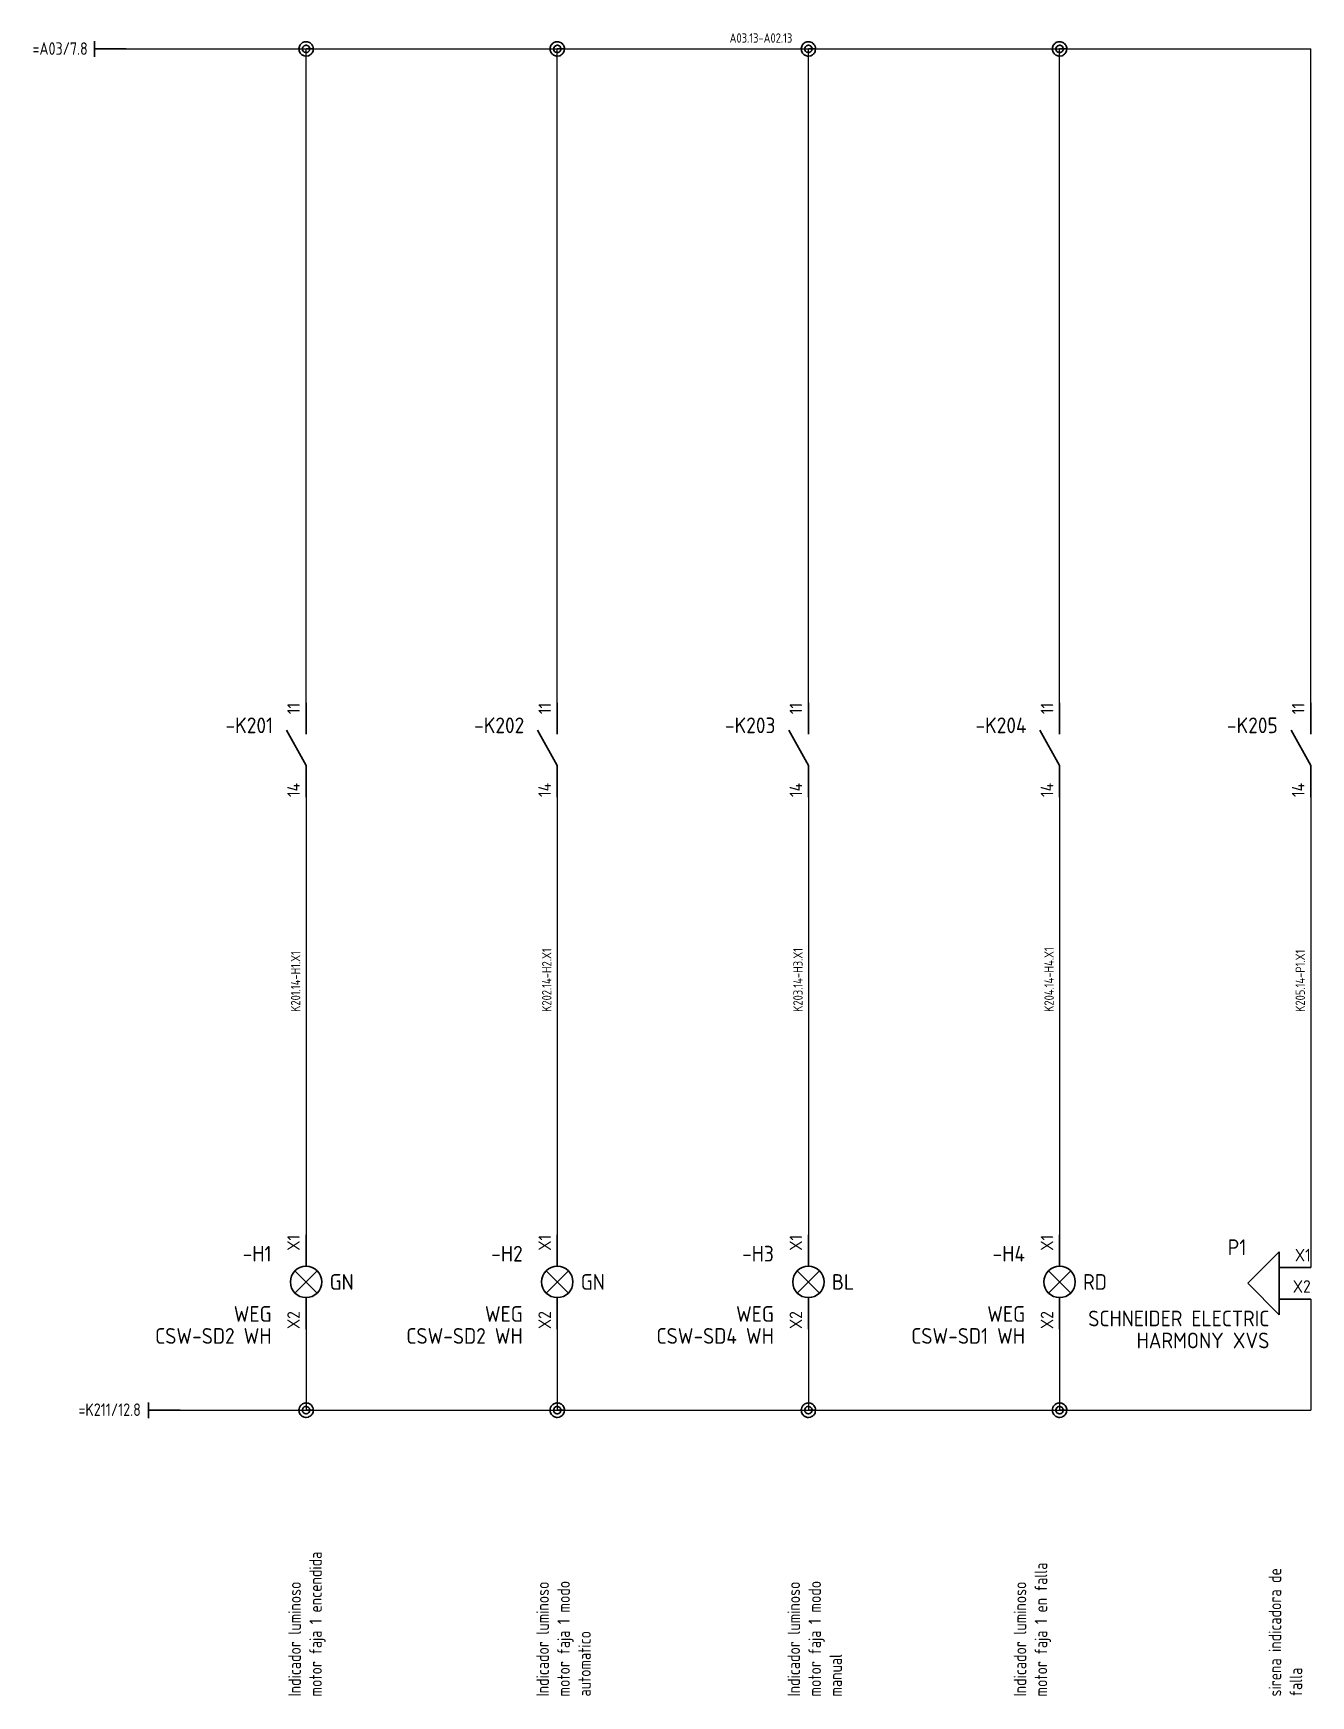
# Model space of a CAD drawing. Header units: millimetres. Extents: x 51 to 2493, y -624 to 390.
# Drawn here: x 1047.8 to 1251.2, y -609.2 to -344.3 of the extents above; entities that cross this region are included whole.
import ezdxf
from ezdxf.enums import TextEntityAlignment as Align

# ---------------------------------------------------------------- set-up
doc = ezdxf.new("R2010")
doc.units = ezdxf.units.MM
doc.header["$MEASUREMENT"] = 0
for name, color, linetype in [('0V', 160, 'Continuous'), ('24V', 20, 'Continuous'), ('DESC', 150, 'Continuous'), ('MISC', 7, 'Continuous'), ('PDF_Geometría', 7, 'Continuous'), ('TAGS', 150, 'Continuous'), ('TERMS', 123, 'Continuous'), ('WIREREF', 50, 'Continuous')]:
    doc.layers.add(name, color=color, linetype=linetype)
doc.layers.add('SYMS', color=7, linetype='Continuous', lineweight=30)
doc.styles.add('WD_IEC', font='ISOCP2.shx', dxfattribs={"width": 0.9, "height": 4})

msp = doc.modelspace()

# ---------------------------------------------------------------- texts
at = {"layer": 'DESC', "char_height": 2, "width": 36.6324, "attachment_point": 7, "rotation": 90, "style": 'WD_IEC'}
for s, insert in [('Indicador luminoso \\Pmotor faja 1 encendida', (1094.34, -609.3)), ('Indicador luminoso \\Pmotor faja 1 en falla', (1209.87, -609.3)), ('sirena indicadora de  \\Pfalla', (1249.87, -609.3)), ('Indicador luminoso \\Pmotor faja 1 modo\\Pautomatico', (1136.57, -609.3)), ('Indicador luminoso \\Pmotor faja 1 modo\\Pmanual', (1176.57, -609.3))]:
    msp.add_mtext(s, dxfattribs=dict(at, insert=insert))
at = {"layer": 'TAGS', "char_height": 2, "attachment_point": 1, "style": 'WD_IEC'}
for s, insert in [('\\pxql;=A03/7.8', (1047.66, -345.78)), ('\\pxql;=K211/12.8', (1054.98, -562.61))]:
    msp.add_mtext_dynamic_manual_height_columns(s, width=2, gutter_width=10, heights=[0], dxfattribs=dict(at, insert=insert))
at = {"layer": 'WIREREF', "insert": (1158.68, -344.35), "char_height": 1.5, "attachment_point": 1, "style": 'WD_IEC'}
msp.add_mtext_dynamic_manual_height_columns('A03.13-A02.13', width=67.509, gutter_width=20, heights=[0], dxfattribs=at)
at = {"layer": 'WIREREF', "char_height": 1.5, "attachment_point": 1, "rotation": 90, "style": 'WD_IEC'}
for s, insert in [('K201.14-H1.X1', (1088.81, -500.24)), ('K202.14-H2.X1', (1128.81, -500.24)), ('K203.14-H3.X1', (1168.81, -500.24)), ('K204.14-H4.X1', (1208.81, -500.24)), ('K205.14-P1.X1', (1248.81, -500.24))]:
    msp.add_mtext_dynamic_manual_height_columns(s, width=67.509, gutter_width=20, heights=[0], dxfattribs=dict(at, insert=insert))

# ---------------------------------------------------------------- blocks, each defined once
blk = doc.blocks.new('REFERENCIA_ENTRADA_HORIZONTAL')
at = {"layer": 'SYMS'}
for p, q in [((-5, 1.25), (-5, -1.25)), ((-5, 0), (0, 0))]:
    blk.add_line(p, q, dxfattribs=at)
at = {"layer": 'TAGS', "style": 'WD_IEC', "width": 0.9, "flags": 8}
blk.add_attdef('TAG', text='', height=1, dxfattribs=at).set_placement((-15.18, -2.12), align=Align.RIGHT)
blk = doc.blocks.new('empalme')
at = {"layer": 'PDF_Geometría', "color": 40, "lineweight": 35, "true_color": 0xffcf00}
for points in [[(145.66, 151.93), (144.51, 151.93)], [(145.1, 151.93), (144.51, 151.93)]]:
    blk.add_lwpolyline(points, close=True, dxfattribs=at)
for points in [[(143.39, 152.17), (143.39, 152.17), (143.34, 151.93), (143.39, 151.7)], [(143.58, 152.61), (143.58, 152.61), (143.44, 152.41), (143.39, 152.17)], [(143.39, 151.7), (143.39, 151.7), (143.44, 151.46), (143.58, 151.26)], [(143.94, 152.93), (143.94, 152.93), (143.73, 152.81), (143.58, 152.61)], [(143.58, 151.26), (143.58, 151.26), (143.73, 151.06), (143.94, 150.94)], [(143.94, 152.06), (143.94, 152.06), (143.92, 151.93), (143.94, 151.81)], [(144.39, 153.08), (144.39, 153.08), (144.15, 153.05), (143.94, 152.93)], [(144.04, 152.28), (144.04, 152.28), (143.97, 152.18), (143.94, 152.06)], [(143.94, 151.81), (143.94, 151.81), (143.97, 151.69), (144.04, 151.59)], [(144.22, 152.44), (144.22, 152.44), (144.12, 152.38), (144.04, 152.28)], [(144.04, 151.59), (144.04, 151.59), (144.12, 151.49), (144.22, 151.43)], [(144.45, 152.51), (144.45, 152.51), (144.33, 152.5), (144.22, 152.44)], [(144.22, 151.43), (144.22, 151.43), (144.33, 151.37), (144.45, 151.36)], [(144.87, 153.03), (144.87, 153.03), (144.64, 153.1), (144.39, 153.08)], [(144.69, 152.49), (144.69, 152.49), (144.58, 152.53), (144.45, 152.51)], [(144.45, 151.36), (144.45, 151.36), (144.58, 151.34), (144.69, 151.38)], [(144.9, 152.37), (144.9, 152.37), (144.81, 152.45), (144.69, 152.49)], [(144.69, 151.38), (144.69, 151.38), (144.81, 151.42), (144.9, 151.5)], [(145.28, 152.79), (145.28, 152.79), (145.1, 152.95), (144.87, 153.03)], [(144.87, 150.84), (144.87, 150.84), (145.1, 150.92), (145.28, 151.08)], [(145.05, 152.17), (145.05, 152.17), (144.99, 152.28), (144.9, 152.37)], [(144.9, 151.5), (144.9, 151.5), (144.99, 151.58), (145.05, 151.7)], [(145.1, 151.93), (145.1, 151.93), (145.1, 152.06), (145.05, 152.17)], [(145.05, 151.7), (145.05, 151.7), (145.1, 151.81), (145.1, 151.93)], [(145.56, 152.4), (145.56, 152.4), (145.46, 152.62), (145.28, 152.79)], [(145.28, 151.08), (145.28, 151.08), (145.46, 151.24), (145.56, 151.47)], [(145.66, 151.93), (145.66, 151.93), (145.66, 152.18), (145.56, 152.4)], [(145.56, 151.47), (145.56, 151.47), (145.66, 151.69), (145.66, 151.93)], [(143.94, 150.94), (143.94, 150.94), (144.15, 150.82), (144.39, 150.79)], [(144.39, 150.79), (144.39, 150.79), (144.64, 150.77), (144.87, 150.84)]]:
    blk.add_open_spline(points, degree=3, dxfattribs=at)
blk = doc.blocks.new('empalme_')
at = {"layer": '0V'}
blk.add_blockref('empalme', (-144.51, -151.93), dxfattribs=at)
blk = doc.blocks.new('VLT1G')
for p, q in [((0, 7.5), (0, 2.5)), ((-1.77, -1.77), (1.77, 1.77)), ((1.77, -1.77), (-1.77, 1.77)), ((0, -2.5), (0, -7.5))]:
    blk.add_line(p, q)
blk.add_circle((0, 0), 2.5)
at = {"style": 'WD_IEC'}
for tag, p in [('INST', (-5.5, 10.25)), ('LOC', (-5.5, 6.75)), ('TAG1', (-5.5, 3.25)), ('DESC1', (-5.5, -6.35)), ('DESC2', (-5.5, -9.85)), ('DESC3', (-5.5, -13.35))]:
    blk.add_attdef(tag, text='', height=2.5, dxfattribs=at).set_placement(p, align=Align.RIGHT)
blk.add_attdef('TERM01', text='', height=2, rotation=90, dxfattribs=at).set_placement((-1, 7.5), align=Align.RIGHT)
at = {"style": 'WD_IEC', "flags": 1}
for tag, p, height in [('X2TERM01', (0, 7.5), 0.32), ('X4LINK', (-3, 0), 0.32), ('X1LINK', (3, 0), 0.32), ('ASSYCODE', (1, -4), 1), ('FAMILY', (1, -5.5), 1), ('X8TERM02', (0, -7.5), 0.32), ('CATDESC', (1, -7), 1)]:
    blk.add_attdef(tag, p, '', height=height, dxfattribs=at)
at = {"style": 'WD_IEC', "flags": 9}
for tag, p in [('MFG', (-6, -0.25)), ('CAT', (-6, -2.75))]:
    blk.add_attdef(tag, text='', height=1.5, dxfattribs=at).set_placement(p, align=Align.RIGHT)
at = {"style": 'WD_IEC'}
blk.add_attdef('TERM02', (-1, -7.5), '', height=2, rotation=90, dxfattribs=at)
at = {"lineweight": 13, "style": 'WD_IEC'}
blk.add_attdef('COLOR', text='', height=2.5, dxfattribs=at).set_placement((3.75, 0), align=Align.MIDDLE_LEFT)
at = {"lineweight": 15, "style": 'WD_IEC'}
for tag, p in [('XREF', (-5.5, -18)), ('WDTAGALT', (-5.5, -21))]:
    blk.add_attdef(tag, text='', height=2.5, dxfattribs=at).set_placement(p, align=Align.RIGHT)
blk = doc.blocks.new('VSW21')
for p, q in [((0, 7.5), (0, 2.5)), ((0, -2.5), (-3.125, 3.125)), ((0, -2.5), (0, -7.5))]:
    blk.add_line(p, q)
at = {"style": 'WD_IEC'}
for tag, p in [('INST', (-5.25, 7.75)), ('LOC', (-5.25, 4.25)), ('TAG2', (-5.25, 0.75)), ('XREF', (-5.25, -3.75)), ('DESC1', (-5.25, -7.6)), ('DESC2', (-5.25, -11.1)), ('DESC3', (-5.25, -14.6)), ('WDTAGALT', (-5, -18))]:
    blk.add_attdef(tag, text='', height=2.5, dxfattribs=at).set_placement(p, align=Align.RIGHT)
blk.add_attdef('TERM01', text='', height=2, rotation=90, dxfattribs=at).set_placement((-1, 7.5), align=Align.RIGHT)
at = {"style": 'WD_IEC', "flags": 1}
for tag, p, height in [('X2TERM01', (0, 7.5), 0.32), ('X4LINK', (-2, 0), 0.32), ('X1LINK', (-0.5, 0), 0.32), ('CONTACT', (4, -3.5), 1), ('FAMILY', (4, -5), 1), ('COMMON', (5.25, -4.75), 1), ('X8TERM02', (0, -7.5), 0.32)]:
    blk.add_attdef(tag, p, '', height=height, dxfattribs=at)
at = {"style": 'WD_IEC'}
blk.add_attdef('TERM02', (-1, -7.5), '', height=2, rotation=90, dxfattribs=at)
blk = doc.blocks.new('VAN1S')
for p, q in [((-10, 0), (-5, 5)), ((-5, -5), (-5, 5)), ((-5, -5), (-10, 0)), ((-5, 2.5), (0, 2.5)), ((-5, -2.5), (0, -2.5))]:
    blk.add_line(p, q)
at = {"style": 'WD_IEC'}
for tag, height, p in [('INST', 2.5, (-10.25, 11.5)), ('LOC', 2.5, (-10.25, 8)), ('TAG1', 2.5, (-10.25, 4.5)), ('TERM01', 2, (0, 3.5)), ('TERM02', 2, (0, -1.5)), ('DESC1', 2.5, (-10.25, -6.85)), ('DESC2', 2.5, (-10.25, -10.35)), ('DESC3', 2.5, (-10.25, -13.85)), ('XREF', 2.5, (-10.25, -18.85))]:
    blk.add_attdef(tag, text='', height=height, dxfattribs=at).set_placement(p, align=Align.RIGHT)
at = {"style": 'WD_IEC', "flags": 1}
for tag, p, height in [('X2TERM01', (0, 2.5), 0.32), ('X8TERM02', (0, -2.5), 0.32), ('ASSYCODE', (-4, -4), 1), ('FAMILY', (-4, -5.5), 1), ('CATDESC', (-4, -7), 1)]:
    blk.add_attdef(tag, p, '', height=height, dxfattribs=at)
at = {"style": 'WD_IEC', "flags": 9}
for tag, p in [('MFG', (-11, 1)), ('CAT', (-11, -1.5))]:
    blk.add_attdef(tag, text='', height=1.5, dxfattribs=at).set_placement(p, align=Align.RIGHT)

# ---------------------------------------------------------------- linework, layer by layer
at = {"layer": '0V'}
for p, q in [((1251.23, -545.98), (1251.23, -563.69)), ((1091.23, -550.76), (1091.23, -563.69)), ((1131.23, -550.76), (1131.23, -563.69)), ((1171.23, -550.76), (1171.23, -563.69)), ((1211.23, -550.76), (1211.23, -563.69)), ((1071.15, -563.69), (1251.23, -563.69))]:
    msp.add_line(p, q, dxfattribs=at)
at = {"layer": '24V'}
for p, q in [((1060.05, -346.84), (1251.23, -346.84)), ((1091.23, -451.01), (1091.23, -346.84)), ((1131.23, -451.01), (1131.23, -346.84)), ((1171.23, -451.01), (1171.23, -346.84)), ((1211.23, -451.01), (1211.23, -346.84)), ((1251.23, -451.01), (1251.23, -346.84)), ((1091.23, -466.01), (1091.23, -535.76)), ((1131.23, -466.01), (1131.23, -535.76)), ((1171.23, -466.01), (1171.23, -535.76)), ((1211.23, -466.01), (1211.23, -535.76)), ((1251.23, -466.01), (1251.23, -540.98))]:
    msp.add_line(p, q, dxfattribs=at)

# ---------------------------------------------------------------- block references
at = {"layer": '0V'}
for p in [(1091.23, -346.84), (1131.23, -346.84), (1171.23, -346.84), (1211.23, -346.84), (1091.23, -563.69), (1131.23, -563.69), (1171.23, -563.69), (1211.23, -563.69)]:
    msp.add_blockref('empalme_', p, dxfattribs=at)
at = {"layer": 'SYMS'}
for p in [(1062.55, -346.84), (1071.15, -563.69)]:
    msp.add_blockref('REFERENCIA_ENTRADA_HORIZONTAL', p, dxfattribs=at)
ref = msp.add_blockref('VSW21', (1091.23, -458.51), dxfattribs=at)
ref.add_attrib('TERM02', '14', (1090.23, -466.01), dxfattribs={"layer": 'TERMS', "height": 2, "rotation": 90, "style": 'WD_IEC'})
ref.add_attrib('TERM01', '11', dxfattribs={"layer": 'TERMS', "height": 2, "rotation": 90, "style": 'WD_IEC'}).set_placement((1090.23, -451.01), align=Align.RIGHT)
ref.add_attrib('TAG2', '-K201', dxfattribs={"layer": 'TAGS', "height": 2.5, "style": 'WD_IEC'}).set_placement((1085.98, -455.84), align=Align.RIGHT)
ref = msp.add_blockref('VSW21', (1131.23, -458.51), dxfattribs=at)
ref.add_attrib('TERM02', '14', (1130.23, -466.01), dxfattribs={"layer": 'TERMS', "height": 2, "rotation": 90, "style": 'WD_IEC'})
ref.add_attrib('TERM01', '11', dxfattribs={"layer": 'TERMS', "height": 2, "rotation": 90, "style": 'WD_IEC'}).set_placement((1130.23, -451.01), align=Align.RIGHT)
ref.add_attrib('TAG2', '-K202', dxfattribs={"layer": 'TAGS', "height": 2.5, "style": 'WD_IEC'}).set_placement((1125.98, -455.84), align=Align.RIGHT)
ref = msp.add_blockref('VSW21', (1171.23, -458.51), dxfattribs=at)
ref.add_attrib('TERM02', '14', (1170.23, -466.01), dxfattribs={"layer": 'TERMS', "height": 2, "rotation": 90, "style": 'WD_IEC'})
ref.add_attrib('TERM01', '11', dxfattribs={"layer": 'TERMS', "height": 2, "rotation": 90, "style": 'WD_IEC'}).set_placement((1170.23, -451.01), align=Align.RIGHT)
ref.add_attrib('TAG2', '-K203', dxfattribs={"layer": 'TAGS', "height": 2.5, "style": 'WD_IEC'}).set_placement((1165.98, -455.84), align=Align.RIGHT)
ref = msp.add_blockref('VSW21', (1211.23, -458.51), dxfattribs=at)
ref.add_attrib('TERM02', '14', (1210.23, -466.01), dxfattribs={"layer": 'TERMS', "height": 2, "rotation": 90, "style": 'WD_IEC'})
ref.add_attrib('TERM01', '11', dxfattribs={"layer": 'TERMS', "height": 2, "rotation": 90, "style": 'WD_IEC'}).set_placement((1210.23, -451.01), align=Align.RIGHT)
ref.add_attrib('TAG2', '-K204', dxfattribs={"layer": 'TAGS', "height": 2.5, "style": 'WD_IEC'}).set_placement((1205.98, -455.84), align=Align.RIGHT)
ref = msp.add_blockref('VSW21', (1251.23, -458.51), dxfattribs=at)
ref.add_attrib('TERM02', '14', (1250.23, -466.01), dxfattribs={"layer": 'TERMS', "height": 2, "rotation": 90, "style": 'WD_IEC'})
ref.add_attrib('TERM01', '11', dxfattribs={"layer": 'TERMS', "height": 2, "rotation": 90, "style": 'WD_IEC'}).set_placement((1250.23, -451.01), align=Align.RIGHT)
ref.add_attrib('TAG2', '-K205', dxfattribs={"layer": 'TAGS', "height": 2.5, "style": 'WD_IEC'}).set_placement((1245.98, -455.84), align=Align.RIGHT)
ref = msp.add_blockref('VLT1G', (1091.23, -543.26), dxfattribs=at)
ref.add_attrib('TERM02', 'X2', (1090.23, -550.76), dxfattribs={"layer": 'TERMS', "height": 2, "rotation": 90, "style": 'WD_IEC'})
ref.add_attrib('TERM01', 'X1', dxfattribs={"layer": 'TERMS', "height": 2, "rotation": 90, "style": 'WD_IEC'}).set_placement((1090.23, -535.76), align=Align.RIGHT)
ref.add_attrib('DESC2', 'CSW-SD2 WH', dxfattribs={"layer": 'DESC', "height": 2.5, "style": 'WD_IEC'}).set_placement((1085.73, -553.11), align=Align.RIGHT)
ref.add_attrib('DESC1', 'WEG', dxfattribs={"layer": 'DESC', "height": 2.5, "style": 'WD_IEC'}).set_placement((1085.73, -549.61), align=Align.RIGHT)
ref.add_attrib('COLOR', 'GN', dxfattribs={"layer": 'MISC', "lineweight": 13, "height": 2.5, "style": 'WD_IEC'}).set_placement((1094.98, -543.26), align=Align.MIDDLE_LEFT)
ref.add_attrib('TAG1', '-H1', dxfattribs={"layer": 'TAGS', "height": 2.5, "style": 'WD_IEC'}).set_placement((1085.73, -540.01), align=Align.RIGHT)
ref = msp.add_blockref('VLT1G', (1131.23, -543.26), dxfattribs=at)
ref.add_attrib('TERM02', 'X2', (1130.23, -550.76), dxfattribs={"layer": 'TERMS', "height": 2, "rotation": 90, "style": 'WD_IEC'})
ref.add_attrib('TERM01', 'X1', dxfattribs={"layer": 'TERMS', "height": 2, "rotation": 90, "style": 'WD_IEC'}).set_placement((1130.23, -535.76), align=Align.RIGHT)
ref.add_attrib('DESC2', 'CSW-SD2 WH', dxfattribs={"layer": 'DESC', "height": 2.5, "style": 'WD_IEC'}).set_placement((1125.73, -553.11), align=Align.RIGHT)
ref.add_attrib('DESC1', 'WEG', dxfattribs={"layer": 'DESC', "height": 2.5, "style": 'WD_IEC'}).set_placement((1125.73, -549.61), align=Align.RIGHT)
ref.add_attrib('COLOR', 'GN', dxfattribs={"layer": 'MISC', "lineweight": 13, "height": 2.5, "style": 'WD_IEC'}).set_placement((1134.98, -543.26), align=Align.MIDDLE_LEFT)
ref.add_attrib('TAG1', '-H2', dxfattribs={"layer": 'TAGS', "height": 2.5, "style": 'WD_IEC'}).set_placement((1125.73, -540.01), align=Align.RIGHT)
ref = msp.add_blockref('VLT1G', (1171.23, -543.26), dxfattribs=at)
ref.add_attrib('TERM02', 'X2', (1170.23, -550.76), dxfattribs={"layer": 'TERMS', "height": 2, "rotation": 90, "style": 'WD_IEC'})
ref.add_attrib('TERM01', 'X1', dxfattribs={"layer": 'TERMS', "height": 2, "rotation": 90, "style": 'WD_IEC'}).set_placement((1170.23, -535.76), align=Align.RIGHT)
ref.add_attrib('DESC2', 'CSW-SD4 WH', dxfattribs={"layer": 'DESC', "height": 2.5, "style": 'WD_IEC'}).set_placement((1165.73, -553.11), align=Align.RIGHT)
ref.add_attrib('DESC1', 'WEG', dxfattribs={"layer": 'DESC', "height": 2.5, "style": 'WD_IEC'}).set_placement((1165.73, -549.61), align=Align.RIGHT)
ref.add_attrib('COLOR', 'BL', dxfattribs={"layer": 'MISC', "lineweight": 13, "height": 2.5, "style": 'WD_IEC'}).set_placement((1174.98, -543.26), align=Align.MIDDLE_LEFT)
ref.add_attrib('TAG1', '-H3', dxfattribs={"layer": 'TAGS', "height": 2.5, "style": 'WD_IEC'}).set_placement((1165.73, -540.01), align=Align.RIGHT)
ref = msp.add_blockref('VLT1G', (1211.23, -543.26), dxfattribs=at)
ref.add_attrib('TERM02', 'X2', (1210.23, -550.76), dxfattribs={"layer": 'TERMS', "height": 2, "rotation": 90, "style": 'WD_IEC'})
ref.add_attrib('TERM01', 'X1', dxfattribs={"layer": 'TERMS', "height": 2, "rotation": 90, "style": 'WD_IEC'}).set_placement((1210.23, -535.76), align=Align.RIGHT)
ref.add_attrib('DESC2', 'CSW-SD1 WH', dxfattribs={"layer": 'DESC', "height": 2.5, "style": 'WD_IEC'}).set_placement((1205.73, -553.11), align=Align.RIGHT)
ref.add_attrib('DESC1', 'WEG', dxfattribs={"layer": 'DESC', "height": 2.5, "style": 'WD_IEC'}).set_placement((1205.73, -549.61), align=Align.RIGHT)
ref.add_attrib('COLOR', 'RD', dxfattribs={"layer": 'MISC', "lineweight": 13, "height": 2.5, "style": 'WD_IEC'}).set_placement((1214.98, -543.26), align=Align.MIDDLE_LEFT)
ref.add_attrib('TAG1', '-H4', dxfattribs={"layer": 'TAGS', "height": 2.5, "style": 'WD_IEC'}).set_placement((1205.73, -540.01), align=Align.RIGHT)
ref = msp.add_blockref('VAN1S', (1251.23, -543.48), dxfattribs=at)
ref.add_attrib('TERM02', 'X2', dxfattribs={"layer": 'TERMS', "height": 2, "style": 'WD_IEC'}).set_placement((1251.23, -544.98), align=Align.RIGHT)
ref.add_attrib('TERM01', 'X1', dxfattribs={"layer": 'TERMS', "height": 2, "style": 'WD_IEC'}).set_placement((1251.23, -539.98), align=Align.RIGHT)
ref.add_attrib('DESC2', 'HARMONY XVS', dxfattribs={"layer": 'DESC', "height": 2.5, "style": 'WD_IEC'}).set_placement((1244.64, -553.83), align=Align.RIGHT)
ref.add_attrib('DESC1', 'SCHNEIDER ELECTRIC', dxfattribs={"layer": 'DESC', "height": 2.5, "style": 'WD_IEC'}).set_placement((1244.64, -550.33), align=Align.RIGHT)
ref.add_attrib('TAG1', 'P1', dxfattribs={"layer": 'TAGS', "height": 2.5, "style": 'WD_IEC'}).set_placement((1240.98, -538.98), align=Align.RIGHT)

msp.set_redraw_order([(e.dxf.handle, doc.entitydb.next_handle()) for e in msp.query("TEXT MTEXT ATTDEF DIMENSION ARC_DIMENSION")])  # texts and dimensions are drawn at this point

doc.saveas('drawing.dxf')
